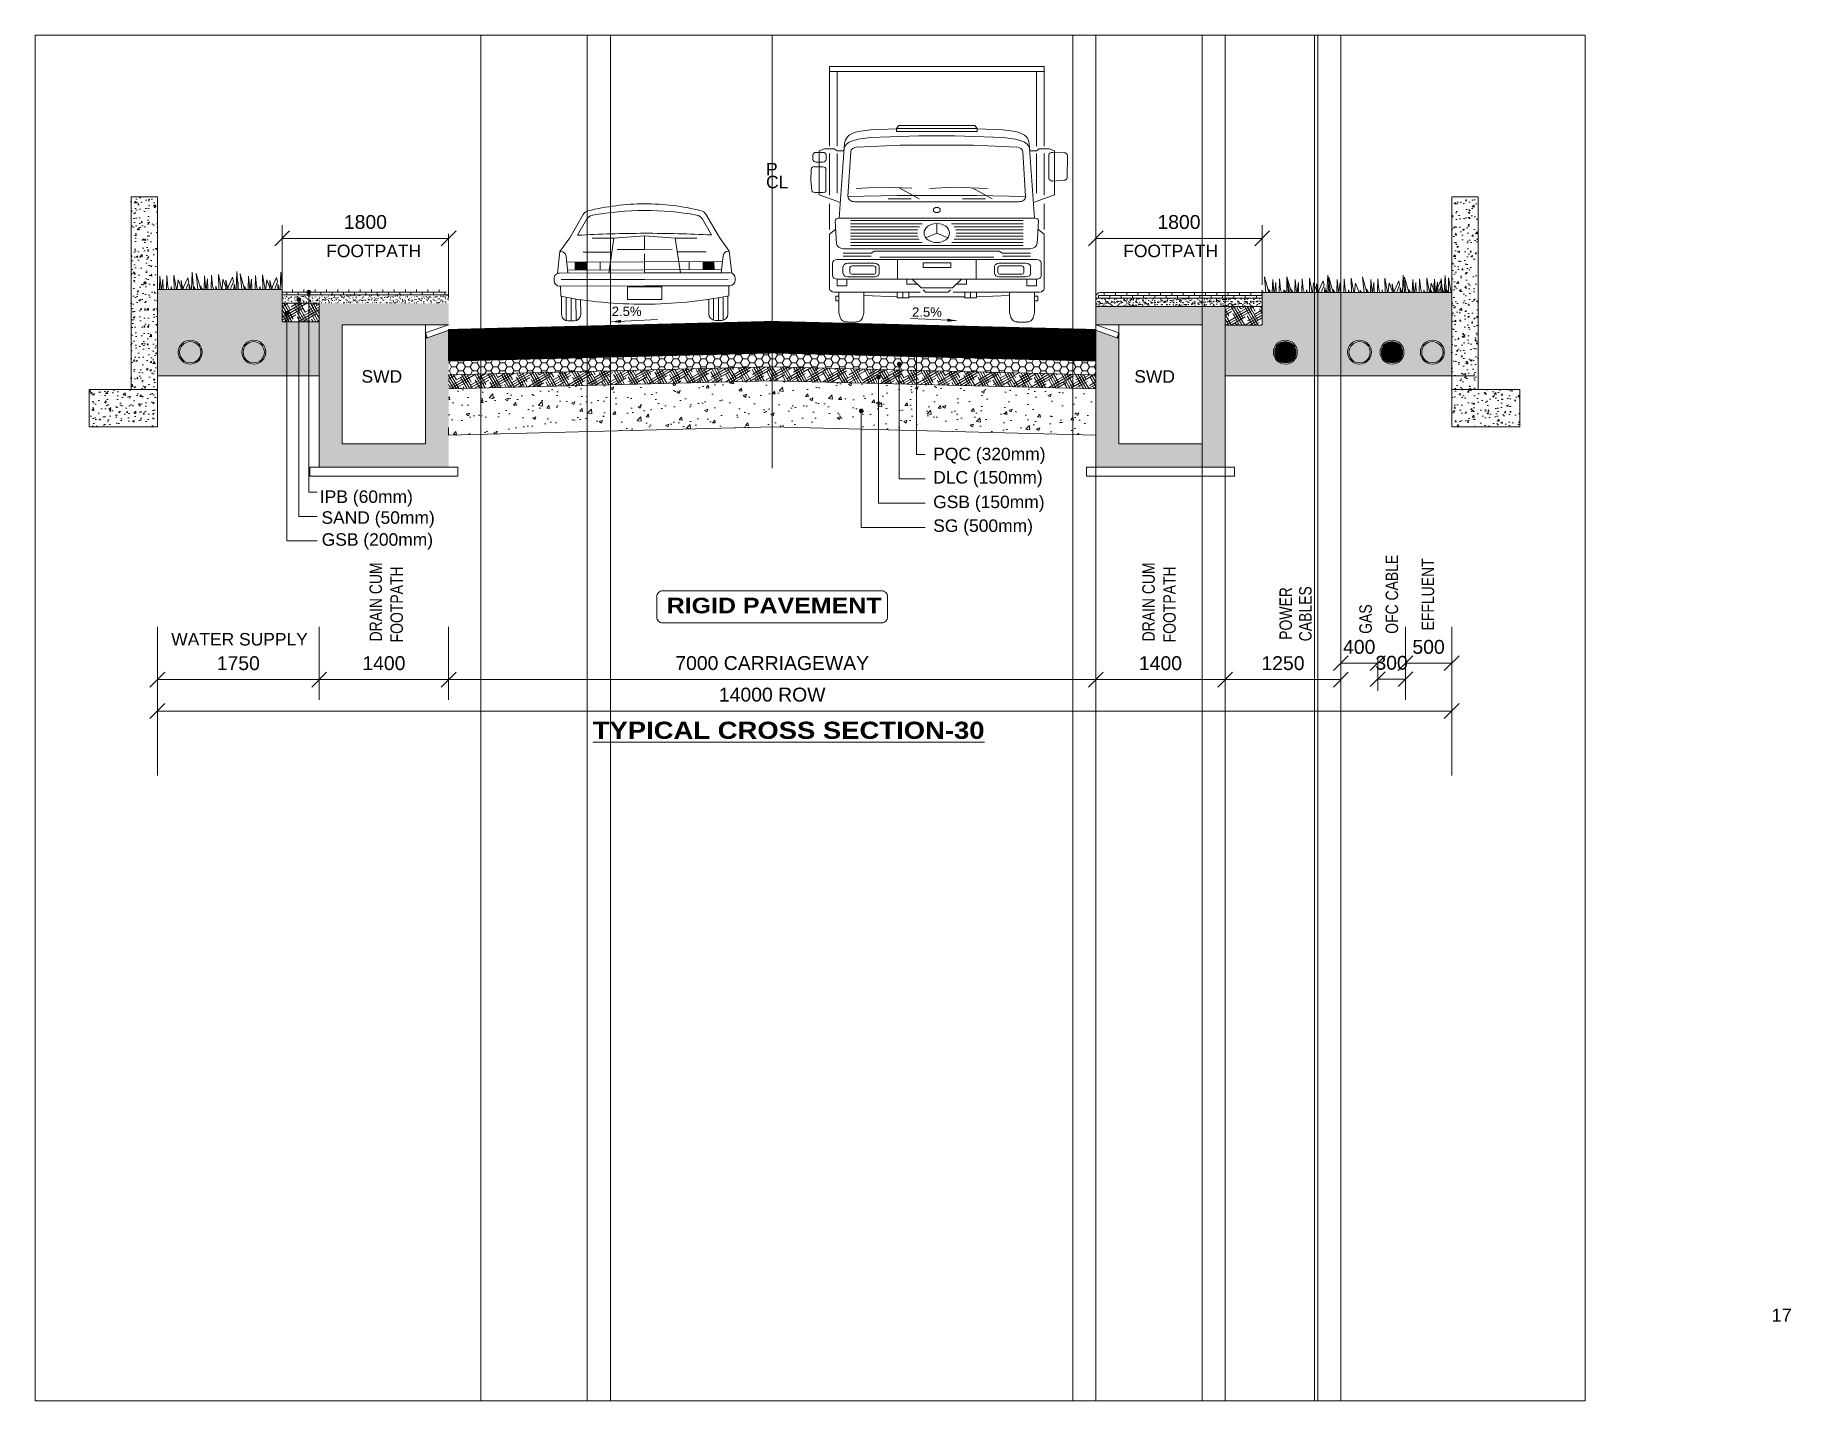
# Paper-space layout '17' of a CAD drawing. Header units: inches. Extents: x -194 to 148, y -127 to 139.
# The model-space entities are those that its viewports show. They can reach past a viewport. Long polylines and large blocks are cut down to what shows.
import ezdxf

# ---------------------------------------------------------------- set-up
doc = ezdxf.new("R2010")
doc.units = ezdxf.units.IN
doc.header["$MEASUREMENT"] = 0
doc.linetypes.add('CENTERX2', pattern=[4, 2.5, -0.5, 0.5, -0.5])
doc.layers.get('0').update_dxf_attribs({"color": 4, "linetype": 'ELEC_LINE', "lineweight": 13})
doc.layers.get('Defpoints').update_dxf_attribs({"lineweight": 13})
for name, color, linetype, lineweight in [('DIM', 7, 'Continuous', 13), ('DIMEN', 7, 'Continuous', 13), ('HATCH', 252, 'Continuous', 13)]:
    doc.layers.add(name, color=color, linetype=linetype, lineweight=lineweight)
doc.styles.add('AB', font='ariblk.ttf')
doc.styles.add('ARIAL', font='arial.ttf')
doc.styles.get("Standard").update_dxf_attribs({"font": 'romans.shx'})
doc.linetypes.add('ELEC_LINE', pattern='A,12.7,-5.08,["EL",Standard,S=2.54,R=0,X=-2.54,Y=-1.27],-5.08', length=22.86)
doc.dimstyles.get("Standard").update_dxf_attribs({"dimtxt": 180, "dimasz": 160, "dimexe": 50, "dimexo": 50, "dimgap": 100, "dimtad": 1, "dimdec": 0, "dimzin": 0, "dimdsep": 46, "dimtxsty": 'ARIAL', "dimcen": 0.09, "dimclrd": 256, "dimclre": 256, "dimclrt": 256, "dimadec": 0, "dimazin": 0, "dimtm": 1e-09, "dimtfac": 1, "dimtdec": 0, "dimtofl": 0, "dimtmove": 0, "dimatfit": 3, "dimfxl": 0, "dimtolj": 1, "dimtzin": 0, "dimlwd": 9, "dimlwe": -1, "dimarcsym": 0})
pattern_1 = [(50, (0, -374215.65), (358.63009, -31.376067), [37.5, -412.5]), (355, (0, -374215.65), (-69.37567, 376.09607), [30, -330]), (100.451444, (29.9, -374218.26), (289.254423, 344.719995), [31.870096, -350.571056]), (46.1842, (0, -374115.65), (533.62067, -82.75964), [56.25, -618.75]), (96.635635, (44.47, -374122.54), (467.33097, 487.0593), [47.80517, -525.85688]), (351.184164, (0, -374115.65), (467.33097, 487.0593), [45, -495]), (21, (50, -374140.65), (298.453526, -201.309445), [37.5, -412.5]), (326, (50, -374140.65), (121.657666, 362.57502), [30, -330]), (71.451445, (74.87, -374157.42), (420.11119, 161.265576), [31.870095, -350.571056]), (37.5, (0, -374215.65), (6.079928, 166.446927), [0, -326, 0, -335, 0, -331.25]), (7.5, (0, -374215.65), (131.534769, 197.205856), [0, -191, 0, -318.5, 0, -126.25]), (327.5, (-111.5, -374215.65), (266.911218, -11.277436), [0, -125, 0, -390, 0, -517.5]), (317.5, (-161.5, -374215.65), (291.593085, 50.05249), [0, -162.5, 0, -259, 0, -367.5])]
pattern_2 = [(30, (0, -374215.648), (74.10254038, 71.6506351), [400, -200]), (120, (0, -374215.648), (28.3493649, -99.10254038), [400, -200])]
pattern_3 = [(0, (0, -374215.65), (75, 43.3012702), [50, -100]), (120, (0, -374215.65), (-75, 43.3012702), [50, -100]), (60, (0, -374215.65), (2e-14, 86.6025404), [-100, 50])]
pattern_4 = [(45, (0, -374215.6482), (-0.8838834765, 0.8838834765), [])]
pattern_5 = [(50, (0, 0), (71.7260183, -6.2752135), [7.5, -82.5]), (355, (0, 0), (-13.8751334, 75.2192134), [6, -66]), (100.4514445, (5.98, -0.52), (57.8508847, 68.943999), [6.3740192, -70.1142112]), (46.1842, (0, 20), (106.724133, -16.551928), [11.25, -123.75]), (96.6356355, (8.89, 18.62), (93.4661946, 97.41186), [9.561034, -105.171376]), (351.184164, (0, 20), (93.4661945, 97.41186), [9, -99]), (21, (10, 15), (59.6907052, -40.261889), [7.5, -82.5]), (326, (10, 15), (24.3315332, 72.5150045), [6, -66]), (71.4514447, (14.974, 11.645), (84.0222377, 32.2531153), [6.374019, -70.1142112]), (37.5, (0, 0), (1.21598553, 33.2893854), [0, -65.2, 0, -67, 0, -66.25]), (7.5, (0, 0), (26.30695374, 39.4411712), [0, -38.2, 0, -63.7, 0, -25.25]), (327.5, (-22.3, 0), (53.3822436, -2.25548717), [0, -25, 0, -78, 0, -103.5]), (317.5, (-32.3, 0), (58.3186169, 10.0104982), [0, -32.5, 0, -51.8, 0, -73.5])]

psp = doc.layouts.new('17')

# ---------------------------------------------------------------- texts
at = {"layer": 'DIMEN', "color": 1, "linetype": 'Continuous', "style": 'ARIAL'}
psp.add_text('17', height=2.531, dxfattribs=at).set_placement((143.77, -111.33))

msp = doc.modelspace()

# ---------------------------------------------------------------- texts
at = {"layer": 'DIMEN', "linetype": 'Continuous', "style": 'ARIAL'}
for s, height, p in [('CL', 135, (1872325.8, 139492.2)), ('P', 135, (1872325.8, 139631.8)), ('FOOTPATH', 135, (1867568.3, 138746.8)), ('FOOTPATH', 135, (1876189.3, 138746.8)), ('2.5%%%', 101.25, (1870656.7, 138110.4)), ('2.5%%%', 101.25, (1873905.2, 138102.7)), ('SWD', 135, (1867949.6, 137389.3)), ('SWD', 135, (1876309, 137389.3)), ('PQC (320mm)', 135, (1874133.6, 136551.1)), ('DLC (150mm)', 135, (1874133.6, 136298.3)), ('IPB (60mm)', 135, (1867499.5, 136089.3)), ('GSB (150mm)', 135, (1874133.6, 136032.7)), ('SAND (50mm)', 135, (1867516.5, 135863.2)), ('SG (500mm)', 135, (1874133.6, 135775.7)), ('GSB (200mm)', 135, (1867519, 135625.8)), ('WATER SUPPLY', 135, (1865891.8, 134547.2))]:
    msp.add_text(s, height=height, dxfattribs=at).set_placement(p)
at = {"layer": 'DIMEN', "linetype": 'Continuous', "style": 'ARIAL', "width": 0.8}
for s, p in [('DRAIN CUM', (1868171.4, 134590.8)), ('DRAIN CUM', (1876530.5, 134590.8)), ('OFC CABLE', (1879162.5, 134673.7)), ('EFFLUENT', (1879552.4, 134709.8)), ('FOOTPATH', (1868397.9, 134580.7)), ('FOOTPATH', (1876757, 134580.7)), ('POWER', (1878014.4, 134608)), ('CABLES', (1878226.4, 134592.6)), ('GAS', (1878877.8, 134673.5))]:
    msp.add_text(s, height=135, rotation=90, dxfattribs=at).set_placement(p)
at = {"layer": 'DIMEN', "style": 'AB'}
for s, height, p in [('RIGID PAVEMENT', 168.75, (1871250.8, 134895.2)), ('%%UTYPICAL CROSS SECTION-30', 185.625, (1870450.7, 133537.4))]:
    msp.add_text(s, height=height, dxfattribs=at).set_placement(p)

# ---------------------------------------------------------------- blocks, each defined once
blk = doc.blocks.new('ca')
at = {"color": 8}
for p, q in [((-28.87, 25.62), (-23.64, 34.63)), ((28.87, 25.62), (23.64, 34.63)), ((-25.85, 26.63), (-22.36, 32.7)), ((25.85, 26.63), (22.36, 32.7)), ((-33.58, 11.92), (-32.64, 20.39)), ((-32.64, 20.39), (-28.87, 25.62)), ((-32.64, 20.39), (-32.28, 20.39)), ((-11.87, 25.46), (-20.19, 25.46)), ((-11.87, 25.46), (-13.81, 12.06)), ((0, 26.33), (-11.87, 25.46)), ((0, 21.14), (-10.62, 21.14)), ((0, 26.33), (11.87, 25.46)), ((0, 21.14), (0, 26.33)), ((0, 21.14), (10.62, 21.14)), ((11.87, 25.46), (13.81, 12.06)), ((11.87, 25.46), (20.19, 25.46)), ((32.64, 20.39), (28.87, 25.62)), ((32.64, 20.39), (32.28, 20.39)), ((33.58, 11.92), (32.64, 20.39)), ((-30.3, 18.62), (-29.57, 12.06)), ((-30.05, 16.33), (0, 16.33)), ((-26.76, 13.26), (-26.76, 16.33)), ((-12.64, 20.11), (-23.75, 20.11)), ((-22.56, 13.26), (-22.56, 16.33)), ((-17.19, 13.26), (-17.19, 16.33)), ((0, 19.41), (0, 12.06)), ((30.05, 16.33), (0, 16.33)), ((12.64, 20.11), (23.75, 20.11)), ((17.19, 13.26), (17.19, 16.33)), ((22.56, 13.26), (22.56, 16.33)), ((26.76, 13.26), (26.76, 16.33)), ((30.3, 18.62), (29.57, 12.06)), ((-34.95, 9.21), (-34.95, 9.91)), ((-32.79, 12.06), (0, 12.06)), ((-32.79, 7.05), (0, 7.05)), ((-32.41, 7.05), (-32.41, 3.13)), ((-32.26, 9.56), (0, 9.56)), ((-29.71, 13.26), (0, 13.26)), ((29.71, 13.26), (0, 13.26)), ((32.79, 12.06), (0, 12.06)), ((32.26, 9.56), (0, 9.56)), ((32.79, 7.05), (0, 7.05)), ((32.41, 7.05), (32.41, 3.13)), ((34.95, 9.21), (34.95, 9.91)), ((-32.09, -3.91), (-32.09, 3.06)), ((-30.28, -6.26), (-30.28, 2.73)), ((-28.4, -6.35), (-28.4, 2.4)), ((-26.52, -6.26), (-26.52, 2.09)), ((-24.71, 1.81), (-24.71, -3.91)), ((-6.6, 1.76), (-6.6, 6.69)), ((-6.6, 6.69), (0, 6.69)), ((0, 1.76), (-6.6, 1.76)), ((6.6, 6.69), (0, 6.69)), ((0, 1.76), (6.6, 1.76)), ((6.6, 1.76), (6.6, 6.69)), ((24.71, 1.81), (24.71, -3.91)), ((26.52, -6.26), (26.52, 2.09)), ((28.4, -6.35), (28.4, 2.4)), ((30.28, -6.26), (30.28, 2.73)), ((32.09, -3.91), (32.09, 3.06)), ((-27.15, -6.35), (-29.66, -6.35)), ((27.15, -6.35), (29.66, -6.35))]:
    blk.add_line(p, q, dxfattribs=at)
for centre, radius, start, end in [((-21.11, 33.15), 2.93, 104.05574, 149.85797), ((-19.5, 31.06), 3.3, 100.19649, 150.18882), ((0, -51.16), 89.85, 90, 104.05574), ((0, -77.34), 113.45, 90, 100.19649), ((0, -51.16), 89.85, 75.94427, 90), ((0, -77.34), 113.45, 79.80351, 90), ((19.5, 31.06), 3.3, 29.81118, 79.80351), ((21.11, 33.15), 2.93, 30.14203, 75.94427), ((0, -444.78), 472.11, 90, 93.13816), ((0, -444.78), 472.11, 86.86184, 90), ((-32.28, 18.4), 1.99, 6.36271, 90), ((32.28, 18.4), 1.99, 90, 173.63729), ((-32.79, 9.91), 2.16, 90, 180.00001), ((-32.79, 9.21), 2.16, 180.00001, 270), ((32.79, 9.91), 2.16, 0, 90), ((32.79, 9.21), 2.16, 270, 0), ((0, 169.59), 169.59, 258.98332, 270), ((0, 169.59), 169.59, 270, 281.01669), ((-29.66, -3.91), 2.44, 180.00001, 270), ((-27.15, -3.91), 2.44, 270, 0), ((27.15, -3.91), 2.44, 180.00001, 270), ((29.66, -3.91), 2.44, 270, 0)]:
    blk.add_arc(centre, radius, start, end, dxfattribs=at)
for points in [[(-22.56, 13.26), (-22.56, 16.33), (-26.76, 13.26), (-26.76, 16.33)], [(22.56, 13.26), (22.56, 16.33), (26.76, 13.26), (26.76, 16.33)]]:
    blk.add_solid(points, dxfattribs=at)
blk = doc.blocks.new('_Oblique')
at = {"color": 0, "linetype": 'ByBlock', "lineweight": -2}
blk.add_line((-0.5, -0.5), (0.5, 0.5), dxfattribs=at)
blk = doc.blocks.new('*D262')
at = {"layer": 'Defpoints', "color": 0, "ltscale": 0.02}
for p in [(1867092, 138849), (1868892, 138950), (1868892, 138849)]:
    blk.add_point(p, dxfattribs=at)
at = {"layer": 'DIMEN', "ltscale": 0.02}
for p, q in [((1867092, 138899), (1867092, 139000)), ((1868892, 138899), (1868892, 139000))]:
    blk.add_line(p, q, dxfattribs=at)
at = {"layer": 'DIMEN', "lineweight": 9, "ltscale": 0.02}
blk.add_line((1867092, 138950), (1868892, 138950), dxfattribs=at)
at = {"layer": 'DIMEN', "lineweight": 9, "ltscale": 0.02, "xscale": 160, "yscale": 160, "zscale": 160, "rotation": 180}
blk.add_blockref('_Oblique', (1867092, 138950), dxfattribs=at)
at = {"layer": 'DIMEN', "lineweight": 9, "ltscale": 0.02, "xscale": 160, "yscale": 160, "zscale": 160}
blk.add_blockref('_Oblique', (1868892, 138950), dxfattribs=at)
at = {"layer": 'DIMEN', "ltscale": 0.02, "insert": (1867992, 139126), "char_height": 150, "attachment_point": 5, "style": 'ARIAL'}
blk.add_mtext('\\A1;1800', dxfattribs=at)
blk = doc.blocks.new('*D263')
at = {"layer": 'Defpoints', "color": 0, "ltscale": 0.02}
for p in [(1878942, 134182), (1878942, 134006), (1879242, 134006)]:
    blk.add_point(p, dxfattribs=at)
at = {"layer": 'DIMEN', "ltscale": 0.02}
for p, q in [((1878942, 134056), (1878942, 134232)), ((1879242, 134056), (1879242, 134232))]:
    blk.add_line(p, q, dxfattribs=at)
at = {"layer": 'DIMEN', "lineweight": 9, "ltscale": 0.02}
blk.add_line((1879242, 134182), (1878942, 134182), dxfattribs=at)
at = {"layer": 'DIMEN', "lineweight": 9, "ltscale": 0.02, "xscale": 160, "yscale": 160, "zscale": 160, "rotation": 180}
blk.add_blockref('_Oblique', (1878942, 134182), dxfattribs=at)
at = {"layer": 'DIMEN', "lineweight": 9, "ltscale": 0.02, "xscale": 160, "yscale": 160, "zscale": 160}
blk.add_blockref('_Oblique', (1879242, 134182), dxfattribs=at)
at = {"layer": 'DIMEN', "ltscale": 0.02, "insert": (1879092, 134359), "char_height": 150, "attachment_point": 5, "style": 'ARIAL'}
blk.add_mtext('\\A1;300', dxfattribs=at)
blk = doc.blocks.new('*D264')
at = {"layer": 'Defpoints', "color": 0, "ltscale": 0.02}
for p in [(1875892, 134178), (1875892, 134178), (1877292, 134178)]:
    blk.add_point(p, dxfattribs=at)
at = {"layer": 'DIMEN', "lineweight": 9, "ltscale": 0.02}
blk.add_line((1877292, 134178), (1875892, 134178), dxfattribs=at)
at = {"layer": 'DIMEN', "lineweight": 9, "ltscale": 0.02, "xscale": 160, "yscale": 160, "zscale": 160, "rotation": 180}
blk.add_blockref('_Oblique', (1875892, 134178), dxfattribs=at)
at = {"layer": 'DIMEN', "lineweight": 9, "ltscale": 0.02, "xscale": 160, "yscale": 160, "zscale": 160}
blk.add_blockref('_Oblique', (1877292, 134178), dxfattribs=at)
at = {"layer": 'DIMEN', "ltscale": 0.02, "insert": (1876592, 134355), "char_height": 150, "attachment_point": 5, "style": 'ARIAL'}
blk.add_mtext('\\A1;1400', dxfattribs=at)
blk = doc.blocks.new('*D265')
at = {"layer": 'Defpoints', "color": 0, "ltscale": 0.02}
for p in [(1868892, 134178), (1868892, 134178), (1875892, 134178)]:
    blk.add_point(p, dxfattribs=at)
at = {"layer": 'DIMEN', "lineweight": 9, "ltscale": 0.02}
blk.add_line((1875892, 134178), (1868892, 134178), dxfattribs=at)
at = {"layer": 'DIMEN', "lineweight": 9, "ltscale": 0.02, "xscale": 160, "yscale": 160, "zscale": 160, "rotation": 180}
blk.add_blockref('_Oblique', (1868892, 134178), dxfattribs=at)
at = {"layer": 'DIMEN', "lineweight": 9, "ltscale": 0.02, "xscale": 160, "yscale": 160, "zscale": 160}
blk.add_blockref('_Oblique', (1875892, 134178), dxfattribs=at)
at = {"layer": 'DIMEN', "ltscale": 0.02, "insert": (1872392, 134356), "char_height": 150, "attachment_point": 5, "style": 'ARIAL'}
blk.add_mtext('\\A1;7000 CARRIAGEWAY', dxfattribs=at)
blk = doc.blocks.new('*D266')
at = {"layer": 'Defpoints', "color": 0, "ltscale": 0.02}
for p in [(1867492, 134178), (1868892, 134178), (1868892, 134178)]:
    blk.add_point(p, dxfattribs=at)
at = {"layer": 'DIMEN', "lineweight": 9, "ltscale": 0.02}
blk.add_line((1867492, 134178), (1868892, 134178), dxfattribs=at)
at = {"layer": 'DIMEN', "lineweight": 9, "ltscale": 0.02, "xscale": 160, "yscale": 160, "zscale": 160, "rotation": 180}
blk.add_blockref('_Oblique', (1867492, 134178), dxfattribs=at)
at = {"layer": 'DIMEN', "lineweight": 9, "ltscale": 0.02, "xscale": 160, "yscale": 160, "zscale": 160}
blk.add_blockref('_Oblique', (1868892, 134178), dxfattribs=at)
at = {"layer": 'DIMEN', "ltscale": 0.02, "insert": (1868192, 134355), "char_height": 150, "attachment_point": 5, "style": 'ARIAL'}
blk.add_mtext('\\A1;1400', dxfattribs=at)
blk = doc.blocks.new('*D267')
at = {"layer": 'Defpoints', "color": 0, "ltscale": 0.02}
for p in [(1879742, 133838), (1865742, 133660), (1879742, 133660)]:
    blk.add_point(p, dxfattribs=at)
at = {"layer": 'DIMEN', "ltscale": 0.02}
for p, q in [((1865742, 133710), (1865742, 133888)), ((1879742, 133710), (1879742, 133888))]:
    blk.add_line(p, q, dxfattribs=at)
at = {"layer": 'DIMEN', "lineweight": 9, "ltscale": 0.02}
blk.add_line((1865742, 133838), (1879742, 133838), dxfattribs=at)
at = {"layer": 'DIMEN', "lineweight": 9, "ltscale": 0.02, "xscale": 160, "yscale": 160, "zscale": 160, "rotation": 180}
blk.add_blockref('_Oblique', (1865742, 133838), dxfattribs=at)
at = {"layer": 'DIMEN', "lineweight": 9, "ltscale": 0.02, "xscale": 160, "yscale": 160, "zscale": 160}
blk.add_blockref('_Oblique', (1879742, 133838), dxfattribs=at)
at = {"layer": 'DIMEN', "ltscale": 0.02, "insert": (1872392, 134015), "char_height": 150, "attachment_point": 5, "style": 'ARIAL'}
blk.add_mtext('\\A1;14000 ROW', dxfattribs=at)
blk = doc.blocks.new('A$C9c4fc737')
at = {"color": 8, "linetype": 'Continuous'}
for p, q in [((10.8, 147.3), (134.6, 147.3)), ((10.8, 147.3), (10.8, 101.3)), ((10.8, 144.5), (134.6, 144.5)), ((15.3, 144.5), (15.3, 101.3)), ((130.1, 144.5), (130.1, 101.3)), ((134.6, 147.3), (134.6, 101.3)), ((49.4, 111.5), (50.8, 113.2)), ((96, 111.5), (49.4, 111.5)), ((49.4, 109.9), (49.4, 111.5)), ((50.8, 113.2), (94.6, 113.2)), ((94.6, 113.2), (96, 111.5)), ((96, 109.9), (96, 111.5)), ((16.4, 59.9), (19.4, 102.9)), ((24.3, 104.5), (27.4, 105.4)), ((25.8, 109.4), (27.4, 109.8)), ((26.8, 100.9), (51.6, 101.9)), ((34.4, 110.7), (27.4, 109.8)), ((34.4, 106.3), (27.4, 105.4)), ((34.4, 110.7), (49.4, 111.3)), ((34.4, 106.3), (62.3, 107.4)), ((49.4, 109.9), (96, 109.9)), ((51.6, 101.9), (93.8, 101.9)), ((62.3, 107.4), (83.1, 107.4)), ((111, 106.3), (83.1, 107.4)), ((118.6, 100.9), (93.8, 101.9)), ((111, 110.7), (96, 111.3)), ((111, 110.7), (118.1, 109.8)), ((111, 106.3), (118.1, 105.4)), ((119.6, 109.4), (118.1, 109.8)), ((121.1, 104.5), (118.1, 105.4)), ((129, 59.9), (126, 102.9)), ((1.3, 93.7), (1.3, 96.3)), ((7, 97.8), (3.2, 97.8)), ((3.2, 92.2), (7, 92.2)), ((7.9, 99.8), (4.9, 98.6)), ((4.9, 98.6), (4.9, 73.4)), ((13.6, 99.8), (7.9, 99.8)), ((8.9, 93.7), (8.9, 96.3)), ((10.8, 97.1), (10.8, 73.1)), ((15.2, 98.7), (13.6, 99.8)), ((19.1, 98.7), (15.2, 98.7)), ((15.3, 97.1), (15.3, 74.2)), ((21.5, 72.4), (23.1, 98.1)), ((123.9, 72.4), (122.3, 98.1)), ((126.3, 98.7), (130.2, 98.7)), ((130.1, 97.1), (130.1, 74.2)), ((130.2, 98.7), (131.8, 99.8)), ((131.8, 99.8), (137.5, 99.8)), ((134.6, 97.1), (134.6, 73.1)), ((137.3, 96.3), (137.3, 82.8)), ((137.5, 99.8), (140.5, 98.6)), ((139.3, 97.8), (146.1, 97.6)), ((140.5, 98.6), (140.5, 73.4)), ((147.9, 83.2), (148, 96.1)), ((0.3, 88.1), (0, 81.7)), ((0.7, 75.9), (0, 81.7)), ((6.9, 89.5), (2.3, 89.5)), ((8.8, 88), (8.8, 76)), ((139.4, 81.3), (146.1, 81.7)), ((6.9, 74.6), (2.7, 74.6)), ((4.9, 73.4), (17.1, 68.9)), ((21.5, 72.4), (49.8, 72.9)), ((40.5, 77.7), (26.3, 76.9)), ((58.4, 77.1), (40.5, 77.7)), ((44.7, 71.1), (57.9, 71.1)), ((49.8, 72.9), (95.6, 72.9)), ((62.5, 71.1), (51, 77.3)), ((82.5, 77.7), (68.4, 76.9)), ((102, 77), (82.5, 77.7)), ((100.7, 71.1), (87.5, 71.1)), ((104.6, 71.1), (93.1, 77.3)), ((123.9, 72.4), (95.6, 72.9)), ((140.5, 73.4), (128.4, 68.9)), ((10.8, 53.4), (10.8, 68.2)), ((84.6, 69.3), (25.5, 69.3)), ((60.8, 69.3), (120, 69.3)), ((134.6, 53.4), (134.6, 68.2)), ((14.4, 53.5), (10.8, 50.6)), ((14.1, 58.4), (14.9, 45.1)), ((16.1, 59.9), (129.3, 59.9)), ((23, 58.5), (122.4, 58.5)), ((23, 56.7), (64.2, 56.7)), ((23, 54.9), (62.7, 54.9)), ((23, 53.1), (61.8, 53.1)), ((23, 51.3), (61.5, 51.3)), ((72.7, 51.3), (66.3, 48.5)), ((72.7, 51.3), (72.7, 56.8)), ((72.7, 51.3), (79.1, 48.5)), ((122.4, 56.7), (81.2, 56.7)), ((122.4, 54.9), (82.8, 54.9)), ((122.4, 53.1), (83.6, 53.1)), ((122.4, 51.3), (83.9, 51.3)), ((131.3, 58.4), (130.5, 45.1)), ((131, 53.5), (134.6, 50.6)), ((10.8, 19.4), (10.8, 50.6)), ((126.5, 42.3), (18.9, 42.3)), ((23, 49.5), (61.8, 49.5)), ((23, 47.7), (62.6, 47.7)), ((23, 45.9), (64.2, 45.9)), ((23, 44.1), (122.4, 44.1)), ((36.7, 40.8), (34.8, 39.8)), ((36.7, 40.8), (108.7, 40.8)), ((122.4, 45.9), (81.3, 45.9)), ((122.4, 47.7), (82.8, 47.7)), ((122.4, 49.5), (83.6, 49.5)), ((108.7, 40.8), (110.6, 39.8)), ((134.6, 19.4), (134.6, 50.6)), ((12.5, 26.8), (12.5, 34)), ((130.2, 36.1), (15.3, 36.1)), ((18.6, 28.2), (18.6, 31.8)), ((34.8, 39.8), (18.8, 39.8)), ((34.8, 37.9), (18.8, 37.9)), ((21.4, 33.9), (36.7, 33.9)), ((22.5, 31.5), (22.5, 28.5)), ((23.7, 32.4), (36.3, 32.4)), ((37.5, 31.5), (37.5, 28.5)), ((39.4, 31.8), (39.4, 28.2)), ((39.8, 37.5), (105.6, 37.5)), ((50, 36.1), (50, 24.7)), ((64.8, 34.1), (64.8, 31.5)), ((64.8, 34.1), (80.7, 34.1)), ((64.8, 31.5), (80.7, 31.5)), ((80.7, 34.1), (80.7, 31.5)), ((95.4, 36.1), (95.4, 24.7)), ((106, 31.8), (106, 28.2)), ((107.9, 31.5), (107.9, 28.5)), ((124.1, 33.9), (108.7, 33.9)), ((121.7, 32.4), (109.1, 32.4)), ((110.6, 39.8), (126.7, 39.8)), ((110.6, 37.9), (126.7, 37.9)), ((122.9, 31.5), (122.9, 28.5)), ((126.8, 28.2), (126.8, 31.8)), ((132.9, 26.8), (132.9, 34)), ((130.2, 24.7), (15.3, 24.7)), ((15.3, 24.7), (15.3, 20.9)), ((15.3, 20.9), (20.8, 20.9)), ((20.8, 20.9), (20.8, 24.7)), ((36.7, 26.1), (21.4, 26.1)), ((36.3, 27.6), (23.7, 27.6)), ((55.5, 24.7), (55.5, 21.9)), ((55.5, 21.9), (61.4, 21.9)), ((58.5, 24.7), (63.6, 19.8)), ((86.9, 24.7), (81.8, 19.8)), ((89.9, 21.9), (84, 21.9)), ((89.9, 24.7), (89.9, 21.9)), ((108.7, 26.1), (124.1, 26.1)), ((109.1, 27.6), (121.7, 27.6)), ((124.6, 20.9), (124.6, 24.7)), ((130.2, 20.9), (124.6, 20.9)), ((130.2, 24.7), (130.2, 20.9)), ((63.2, 17.3), (13.6, 17.3)), ((14.5, 12.3), (14.5, 15)), ((14.5, 15), (16.3, 15)), ((16.3, 12.3), (14.5, 12.3)), ((16.3, 17.3), (16.3, 5.3)), ((30.7, 17.3), (30.7, 5.3)), ((49.8, 14.6), (30.9, 15.4)), ((49.8, 17.3), (49.8, 13.9)), ((49.8, 13.9), (56.6, 13.9)), ((53.2, 13.9), (53.2, 17.3)), ((56.6, 13.9), (56.6, 17.3)), ((56.6, 14.6), (88.8, 14.6)), ((63.6, 19.8), (81.8, 19.8)), ((66.1, 17.3), (64.8, 18.6)), ((79.3, 17.3), (66.1, 17.3)), ((79.3, 17.3), (80.6, 18.6)), ((82.2, 17.3), (131.9, 17.3)), ((88.8, 13.9), (88.8, 17.3)), ((95.6, 13.9), (88.8, 13.9)), ((92.2, 13.9), (92.2, 17.3)), ((95.6, 17.3), (95.6, 13.9)), ((95.6, 14.6), (114.5, 15.4)), ((114.7, 17.3), (114.7, 5.3)), ((129.1, 17.3), (129.1, 5.3)), ((130.9, 15), (129.1, 15)), ((129.1, 12.3), (130.9, 12.3)), ((130.9, 12.3), (130.9, 15)), ((17.1, 2.3), (16.3, 5.3)), ((26, 0), (21, 0)), ((29.8, 2.3), (30.7, 5.3)), ((115.6, 2.3), (114.7, 5.3)), ((119.4, 0), (124.4, 0)), ((128.3, 2.3), (129.1, 5.3))]:
    blk.add_line(p, q, dxfattribs=at)
for centre, major_axis, start_param, end_param in [((27, 99), (7.87, 0), 1.929567, 3.089386), ((29.3, 102.5), (9.84, 0), 1.929567, 3.089386), ((116.2, 102.5), (-9.84, 0), 3.193799, 4.353618), ((118.4, 99), (7.87, 0), 0.052207, 1.212026), ((3.2, 96.3), (1.97, 0), 1.570796, 3.141593), ((3.2, 93.7), (-1.97, 0), 0, 1.570796), ((7, 96.3), (1.97, 0), 0, 1.570796), ((7, 93.7), (-1.97, 0), 1.570796, 3.141593), ((27, 98), (-3.94, 0), -1.51867, -0.04621), ((118.4, 98), (3.94, 0), 0.04621, 1.51867), ((139.3, 96.3), (1.97, 0), 1.538549, 3.141593), ((146.1, 96.1), (1.97, 0), -0.010752, 1.538549), ((2.2, 88.1), (-1.97, 0), 4.697006, 6.25023), ((6.9, 88), (1.97, 0), 0, 1.555413), ((139.3, 82.8), (-1.97, 0), 0, 1.650626), ((145.9, 83.2), (-1.97, 0), 1.650626, 3.13084), ((2.7, 76), (-1.97, 0), 0.096474, 1.570796), ((6.9, 76), (-1.97, 0), 1.570796, 3.141593), ((25.5, 72.3), (-3.94, 0), -0.04621, 1.570796), ((120, 72.3), (3.94, 0), 4.712389, 6.329395), ((72.7, 64.6), (-2, 0), 3.141593, 9.424778), ((16.1, 58.4), (-1.97, 0), -1.570796, 0.046121), ((129.3, 58.4), (1.97, 0), -0.046121, 1.570796), ((18.9, 45.3), (3.94, 0), 3.187714, 4.712389), ((126.5, 45.3), (-3.94, 0), 1.570796, 3.095472), ((15.3, 34), (-2.76, 0), -1.570796, 0), ((21.4, 31.8), (2.76, 0), 1.570796, 3.141593), ((23.7, 31.5), (-1.18, 0), -1.570796, 0), ((36.3, 31.5), (1.18, 0), 0, 1.570796), ((36.7, 31.8), (2.76, 0), 0, 1.570796), ((108.7, 31.8), (2.76, 0), 1.570796, 3.141593), ((109.1, 31.5), (1.18, 0), 1.570796, 3.141593), ((121.7, 31.5), (-1.18, 0), 3.141593, 4.712389), ((124.1, 31.8), (-2.76, 0), 3.141593, 4.712389), ((130.2, 34), (2.76, 0), 0, 1.570796), ((15.3, 26.8), (2.76, 0), 3.141593, 4.712389), ((21.4, 28.2), (-2.76, 0), 0, 1.570796), ((23.7, 28.5), (1.18, 0), 3.141593, 4.712389), ((36.3, 28.5), (-1.18, 0), 1.570796, 3.141593), ((36.7, 28.2), (-2.76, 0), 1.570796, 3.141593), ((108.7, 28.2), (-2.76, 0), 0, 1.570796), ((109.1, 28.5), (1.18, 0), 3.141593, 4.712389), ((121.7, 28.5), (1.18, 0), 4.712389, 6.283185), ((124.1, 28.2), (2.76, 0), 4.712389, 6.283185), ((130.2, 26.8), (-2.76, 0), 1.570796, 3.141593), ((13.6, 19.4), (-2.76, 0), 0, 1.570796), ((131.9, 19.4), (2.76, 0), 4.712389, 6.283185), ((21, 3), (-3.94, 0), 0.210626, 1.570796), ((26, 3), (3.94, 0), 4.712389, 6.072559), ((119.4, 3), (-3.94, 0), 0.210626, 1.570796), ((124.4, 3), (3.94, 0), 4.712389, 6.072559)]:
    blk.add_ellipse(centre, major_axis=major_axis, ratio=0.75, start_param=start_param, end_param=end_param, dxfattribs=at)
blk.add_ellipse((72.7, 51.3), major_axis=(7.35, 0), ratio=0.75, dxfattribs=at)
blk = doc.blocks.new('*D268')
at = {"layer": 'Defpoints', "color": 0, "ltscale": 0.02}
for p in [(1878542, 134355), (1878542, 134178), (1878942, 134178)]:
    blk.add_point(p, dxfattribs=at)
at = {"layer": 'DIMEN', "ltscale": 0.02}
for p, q in [((1878542, 134228), (1878542, 134405)), ((1878942, 134228), (1878942, 134405))]:
    blk.add_line(p, q, dxfattribs=at)
at = {"layer": 'DIMEN', "lineweight": 9, "ltscale": 0.02}
blk.add_line((1878942, 134355), (1878542, 134355), dxfattribs=at)
at = {"layer": 'DIMEN', "lineweight": 9, "ltscale": 0.02, "xscale": 160, "yscale": 160, "zscale": 160, "rotation": 180}
blk.add_blockref('_Oblique', (1878542, 134355), dxfattribs=at)
at = {"layer": 'DIMEN', "lineweight": 9, "ltscale": 0.02, "xscale": 160, "yscale": 160, "zscale": 160}
blk.add_blockref('_Oblique', (1878942, 134355), dxfattribs=at)
at = {"layer": 'DIMEN', "ltscale": 0.02, "insert": (1878742, 134531), "char_height": 150, "attachment_point": 5, "style": 'ARIAL'}
blk.add_mtext('\\A1;400', dxfattribs=at)
blk = doc.blocks.new('*D269')
at = {"layer": 'Defpoints', "color": 0, "ltscale": 0.02}
for p in [(1877292, 134178), (1877292, 134178), (1878542, 134178)]:
    blk.add_point(p, dxfattribs=at)
at = {"layer": 'DIMEN', "lineweight": 9, "ltscale": 0.02}
blk.add_line((1878542, 134178), (1877292, 134178), dxfattribs=at)
at = {"layer": 'DIMEN', "lineweight": 9, "ltscale": 0.02, "xscale": 160, "yscale": 160, "zscale": 160, "rotation": 180}
blk.add_blockref('_Oblique', (1877292, 134178), dxfattribs=at)
at = {"layer": 'DIMEN', "lineweight": 9, "ltscale": 0.02, "xscale": 160, "yscale": 160, "zscale": 160}
blk.add_blockref('_Oblique', (1878542, 134178), dxfattribs=at)
at = {"layer": 'DIMEN', "ltscale": 0.02, "insert": (1877917, 134355), "char_height": 150, "attachment_point": 5, "style": 'ARIAL'}
blk.add_mtext('\\A1;1250', dxfattribs=at)
blk = doc.blocks.new('*D270')
at = {"layer": 'Defpoints', "color": 0, "ltscale": 0.02}
for p in [(1865742, 134750), (1867492, 134750), (1867492, 134178)]:
    blk.add_point(p, dxfattribs=at)
at = {"layer": 'DIMEN', "ltscale": 0.02}
for p, q in [((1865742, 134700), (1865742, 134128)), ((1867492, 134700), (1867492, 134128))]:
    blk.add_line(p, q, dxfattribs=at)
at = {"layer": 'DIMEN', "lineweight": 9, "ltscale": 0.02}
blk.add_line((1865742, 134178), (1867492, 134178), dxfattribs=at)
at = {"layer": 'DIMEN', "lineweight": 9, "ltscale": 0.02, "xscale": 160, "yscale": 160, "zscale": 160, "rotation": 180}
blk.add_blockref('_Oblique', (1865742, 134178), dxfattribs=at)
at = {"layer": 'DIMEN', "lineweight": 9, "ltscale": 0.02, "xscale": 160, "yscale": 160, "zscale": 160}
blk.add_blockref('_Oblique', (1867492, 134178), dxfattribs=at)
at = {"layer": 'DIMEN', "ltscale": 0.02, "insert": (1866617, 134355), "char_height": 150, "attachment_point": 5, "style": 'ARIAL'}
blk.add_mtext('\\A1;1750', dxfattribs=at)
blk = doc.blocks.new('*D271')
at = {"layer": 'Defpoints', "color": 0, "ltscale": 0.02}
for p in [(1879242, 134355), (1879242, 134178), (1879742, 134178)]:
    blk.add_point(p, dxfattribs=at)
at = {"layer": 'DIMEN', "ltscale": 0.02}
for p, q in [((1879242, 134228), (1879242, 134405)), ((1879742, 134228), (1879742, 134405))]:
    blk.add_line(p, q, dxfattribs=at)
at = {"layer": 'DIMEN', "lineweight": 9, "ltscale": 0.02}
blk.add_line((1879742, 134355), (1879242, 134355), dxfattribs=at)
at = {"layer": 'DIMEN', "lineweight": 9, "ltscale": 0.02, "xscale": 160, "yscale": 160, "zscale": 160, "rotation": 180}
blk.add_blockref('_Oblique', (1879242, 134355), dxfattribs=at)
at = {"layer": 'DIMEN', "lineweight": 9, "ltscale": 0.02, "xscale": 160, "yscale": 160, "zscale": 160}
blk.add_blockref('_Oblique', (1879742, 134355), dxfattribs=at)
at = {"layer": 'DIMEN', "ltscale": 0.02, "insert": (1879492, 134531), "char_height": 150, "attachment_point": 5, "style": 'ARIAL'}
blk.add_mtext('\\A1;500', dxfattribs=at)
blk = doc.blocks.new('*D297')
at = {"layer": 'Defpoints', "color": 0, "ltscale": 0.02}
for p in [(1875892, 138950), (1875892, 138849), (1877692, 138849)]:
    blk.add_point(p, dxfattribs=at)
at = {"layer": 'DIMEN', "ltscale": 0.02}
for p, q in [((1875892, 138899), (1875892, 139000)), ((1877692, 138899), (1877692, 139000))]:
    blk.add_line(p, q, dxfattribs=at)
at = {"layer": 'DIMEN', "lineweight": 9, "ltscale": 0.02}
blk.add_line((1877692, 138950), (1875892, 138950), dxfattribs=at)
at = {"layer": 'DIMEN', "lineweight": 9, "ltscale": 0.02, "xscale": 160, "yscale": 160, "zscale": 160, "rotation": 180}
blk.add_blockref('_Oblique', (1875892, 138950), dxfattribs=at)
at = {"layer": 'DIMEN', "lineweight": 9, "ltscale": 0.02, "xscale": 160, "yscale": 160, "zscale": 160}
blk.add_blockref('_Oblique', (1877692, 138950), dxfattribs=at)
at = {"layer": 'DIMEN', "ltscale": 0.02, "insert": (1876792, 139126), "char_height": 150, "attachment_point": 5, "style": 'ARIAL'}
blk.add_mtext('\\A1;1800', dxfattribs=at)

# ---------------------------------------------------------------- dimensions: what is measured, and where the dimension line sits
at = {"layer": 'DIMEN', "ltscale": 0.02}
for p1, p2, distance, picture, middle in [((1867092.3, 138848.9), (1868892.3, 138848.9), 100.6, '*D262', (1867992.3, 139126.2)), ((1877692.3, 138848.9), (1875892.3, 138848.9), -100.6, '*D297', (1876792.3, 139126.2)), ((1865742.3, 134750.2), (1867492.3, 134750.2), -572.2, '*D270', (1866617.3, 134354.6)), ((1867492.3, 134178), (1868892.3, 134178), 0, '*D266', (1868192.3, 134354.6)), ((1877292.3, 134178), (1875892.3, 134178), 0, '*D264', (1876592.3, 134354.6)), ((1878542.3, 134178), (1877292.3, 134178), 0, '*D269', (1877917.3, 134354.6))]:
    dim = msp.add_aligned_dim(p1=p1, p2=p2, distance=distance, dimstyle='Standard', override={"dimtxt": 150, "dimblk1": 'Oblique', "dimblk2": 'Oblique', "dimsah": 1}, dxfattribs=at)
    dim.commit()
    dim.dimension.update_dxf_attribs({"geometry": picture, "text_midpoint": middle})
dim = msp.add_aligned_dim(p1=(1875892.3, 134178), p2=(1868892.3, 134178), distance=0, text='<> CARRIAGEWAY', dimstyle='Standard', override={"dimtxt": 150, "dimblk1": 'Oblique', "dimblk2": 'Oblique', "dimsah": 1}, dxfattribs=at)
dim.commit()
dim.dimension.update_dxf_attribs({"geometry": '*D265', "text_midpoint": (1872392.3, 134355.6)})
for base, p1, p2, picture, middle in [((1878542.3, 134354.6), (1878942.3, 134178), (1878542.3, 134178), '*D268', (1878742.3, 134354.6)), ((1879242.3, 134354.6), (1879742.3, 134178), (1879242.3, 134178), '*D271', (1879492.3, 134354.6)), ((1878942.3, 134182.3), (1879242.3, 134005.7), (1878942.3, 134005.7), '*D263', (1879092.3, 134182.3))]:
    dim = msp.add_linear_dim(base=base, p1=p1, p2=p2, angle=180, dimstyle='Standard', override={"dimtxt": 150, "dimblk1": 'Oblique', "dimblk2": 'Oblique', "dimsah": 1}, dxfattribs=at)
    dim.commit()
    dim.dimension.update_dxf_attribs({"geometry": picture, "text_midpoint": middle, "dimtype": 161})
dim = msp.add_linear_dim(base=(1879742.3, 133837.7), p1=(1865742.3, 133660.1), p2=(1879742.3, 133660.1), angle=0, text='<> ROW', dimstyle='Standard', override={"dimtxt": 150, "dimblk1": 'Oblique', "dimblk2": 'Oblique', "dimsah": 1}, dxfattribs=at)
dim.commit()
dim.dimension.update_dxf_attribs({"geometry": '*D267', "text_midpoint": (1872392.3, 133837.7), "dimtype": 161})

# ---------------------------------------------------------------- hatches: boundary and pattern name
at = {"layer": 'DIM', "linetype": 'Continuous'}
h = msp.add_hatch(dxfattribs=at)
h.set_pattern_fill('AR-CONC')
h.set_pattern_definition([(50, (2550, -374215.65), (182.184669, -15.939086), [19.05, -209.55]), (355, (2550, -374215.65), (-35.243421, 191.056845), [15.24, -167.640584]), (100.451445, (2565.18, -374216.98), (146.941247, 175.117752), [16.190009, -178.090245]), (46.1842, (2550, -374164.85), (271.07904, -42.042328), [28.575, -314.325]), (96.635558, (2572.6, -374168.35), (237.404134, 247.426125), [24.285023, -267.13561]), (351.184151, (2550, -374164.85), (237.404134, 247.426125), [22.859967, -251.45973]), (21, (2575.4, -374177.55), (151.614391, -102.265198), [19.05, -209.55]), (326, (2575.4, -374177.55), (61.802028, 184.187966), [15.24, -167.64]), (71.451445, (2588.03, -374186.07), (213.41642, 81.922769), [16.190009, -178.089938]), (37.5, (2550, -374215.65), (3.0886033, 84.5550389), [0, -165.608, 0, -170.18, 0, -168.275]), (7.5, (2550, -374215.65), (66.8196625, 100.180575), [0, -97.028, 0, -161.798, 0, -64.135]), (327.5, (2493.36, -374215.65), (135.5905952, -5.728744), [0, -63.5, 0, -198.12, 0, -262.89]), (317.5, (2467.96, -374215.65), (148.1291814, 25.426491), [0, -82.55, 0, -131.572, 0, -186.69])])
h.paths.add_polyline_path([(1865742.3, 137314.5), (1865004.8, 137314.5), (1865004.8, 136912.1), (1865742.3, 136912.1)])
h.paths.add_polyline_path([(1865742.3, 139398.5), (1865457.8, 139398.5), (1865457.8, 137314.5), (1865742.3, 137314.5)])
h = msp.add_hatch(dxfattribs=at)
h.set_pattern_fill('AR-CONC')
h.set_pattern_definition([(50, (250, -374215.65), (182.184669, -15.939086), [19.05, -209.55]), (355, (250, -374215.65), (-35.243421, 191.056845), [15.24, -167.640584]), (100.451445, (265.18, -374216.98), (146.941247, 175.117752), [16.190009, -178.090245]), (46.1842, (250, -374164.85), (271.07904, -42.042328), [28.575, -314.325]), (96.635558, (272.6, -374168.35), (237.404134, 247.426125), [24.285023, -267.13561]), (351.184151, (250, -374164.85), (237.404134, 247.426125), [22.859967, -251.45973]), (21, (275.4, -374177.55), (151.614391, -102.265198), [19.05, -209.55]), (326, (275.4, -374177.55), (61.802028, 184.187966), [15.24, -167.64]), (71.451445, (288.03, -374186.07), (213.41642, 81.922769), [16.190009, -178.089938]), (37.5, (250, -374215.65), (3.0886033, 84.5550389), [0, -165.608, 0, -170.18, 0, -168.275]), (7.5, (250, -374215.65), (66.8196625, 100.180575), [0, -97.028, 0, -161.798, 0, -64.135]), (327.5, (193.36, -374215.65), (135.5905952, -5.728744), [0, -63.5, 0, -198.12, 0, -262.89]), (317.5, (167.96, -374215.65), (148.1291814, 25.426491), [0, -82.55, 0, -131.572, 0, -186.69])])
h.paths.add_polyline_path([(1880026.8, 139398.5), (1879742.3, 139398.5), (1879742.3, 138269.8), (1879748.8, 138340.1), (1879742.3, 138118), (1879742.3, 137314.5), (1880026.8, 137314.5)])
h.paths.add_polyline_path([(1880479.8, 137314.5), (1879742.3, 137314.5), (1879742.3, 136912.1), (1880479.8, 136912.1)])
at = {"layer": 'DIM', "linetype": 'Continuous', "ltscale": 0.02}
h = msp.add_hatch(dxfattribs=at)
h.set_pattern_fill('HOUND', color=31, scale=600, angle=30, style=0)
h.paths.add_polyline_path([(1878301.2, 138363.6), (1878301, 138362.8), (1878300.8, 138363.6), (1877692.3, 138363.6), (1877692.3, 138221.2), (1877692.3, 138022.2, -0.4142136), (1877682.3, 138012.2), (1877292.3, 138012.2), (1877292.3, 137464.5), (1879742.3, 137464.5), (1879742.3, 138363.6), (1879571.6, 138363.6), (1879571.1, 138361.6), (1879570.6, 138363.6), (1879118, 138363.6), (1879117.8, 138362.8), (1879117.6, 138363.6)])
h.paths.add_polyline_path([(1878874.5, 137718.9, -1), (1878616, 137718.9, -1)], flags=16)
h.paths.add_polyline_path([(1878860.5, 137718.9, -1), (1878630, 137718.9, -1)], flags=0)
h.paths.add_polyline_path([(1878072, 137718.9, -1), (1877813.6, 137718.9, -1)], flags=16)
h.paths.add_polyline_path([(1878058, 137718.9, -1), (1877827.6, 137718.9, -1)], flags=0)
h.paths.add_polyline_path([(1879225.8, 137718.9, -1), (1878967.4, 137718.9, -1)], flags=16)
h.paths.add_polyline_path([(1879211.8, 137718.9, -1), (1878981.4, 137718.9, -1)], flags=0)
h.paths.add_polyline_path([(1879662.2, 137718.9, -1), (1879403.8, 137718.9, -1)], flags=16)
h.paths.add_polyline_path([(1879648.2, 137718.9, -1), (1879417.8, 137718.9, -1)], flags=0)
h.paths.add_polyline_path([(1866019.4, 138398.4), (1866018.9, 138396.3), (1866018.4, 138398.4), (1865742.3, 138398.4), (1865742.3, 137464.5), (1867492.3, 137464.5), (1867492.3, 138047), (1867102.3, 138047, -0.4142136), (1867092.3, 138057), (1867092.3, 138256), (1867092.3, 138398.4), (1866978.6, 138398.4), (1866978.3, 138397.3), (1866978.1, 138398.4)])
h.paths.add_polyline_path([(1866226.6, 137718.9, -1), (1865968.1, 137718.9, -1)], flags=16)
h.paths.add_polyline_path([(1866212.6, 137718.9, -1), (1865982.1, 137718.9, -1)], flags=0)
h.paths.add_polyline_path([(1866914.2, 137718.9, -1), (1866655.7, 137718.9, -1)], flags=16)
h.paths.add_polyline_path([(1866900.2, 137718.9, -1), (1866669.7, 137718.9, -1)], flags=0)
at = {"layer": 'DIM', "linetype": 'Continuous'}
h = msp.add_hatch(dxfattribs=at)
h.set_pattern_fill('AR-BRSTD', scale=0.6)
h.set_pattern_definition([(0, (0, -373923.26), (0, 40.64508), []), (90, (0, -373923.26), (-60.96, 40.64508), [40.64508, -40.64508])])
h.paths.add_polyline_path([(1868892.3, 138338.4), (1868842.3, 138398.4), (1867092.3, 138398.4), (1867092.3, 138338.4)])
h = msp.add_hatch(dxfattribs=at)
h.set_pattern_fill('AR-SAND')
h.set_pattern_definition([(37.5, (0, -373923.26), (-1.6000313, 48.9413237), [0, -38.608, 0, -43.18, 0, -41.275]), (7.5, (0, -373923.26), (44.9523283, 71.68251), [0, -20.828, 0, -34.798, 0, -13.335]), (327.5, (-31.24, -373923.26), (79.099237, 0.1437185), [0, -12.7, 0, -45.72, 0, -59.69]), (317.5, (-31.24, -373923.26), (76.3556452, 22.2929323), [0, -6.35, 0, -29.972, 0, -34.29])])
h.paths.add_polyline_path([(1868892.3, 138248.4), (1868892.3, 138338.4), (1867092.3, 138338.4), (1867092.3, 138248.4)])
h = msp.add_hatch(dxfattribs=at)
h.set_pattern_fill('AR-BRSTD', scale=0.6)
h.set_pattern_definition([(0, (0, -373958.038), (0, 40.64508), []), (90, (0, -373958.04), (-60.96, 40.64508), [40.64508, -40.64508])])
h.paths.add_polyline_path([(1875892.3, 138303.6), (1875942.3, 138363.6), (1877692.3, 138363.6), (1877692.3, 138303.6)])
h = msp.add_hatch(dxfattribs=at)
h.set_pattern_fill('AR-SAND')
h.set_pattern_definition([(37.5, (0, -373958.038), (-1.6000313, 48.9413237), [0, -38.608, 0, -43.18, 0, -41.275]), (7.5, (0, -373958.04), (44.9523283, 71.68251), [0, -20.828, 0, -34.798, 0, -13.335]), (327.5, (-31.24, -373958.038), (79.099237, 0.1437185), [0, -12.7, 0, -45.72, 0, -59.69]), (317.5, (-31.24, -373958.04), (76.3556452, 22.2929323), [0, -6.35, 0, -29.972, 0, -34.29])])
h.paths.add_polyline_path([(1875892.3, 138213.6), (1875892.3, 138303.6), (1877692.3, 138303.6), (1877692.3, 138213.6)])
at = {"layer": 'DIM', "linetype": 'Continuous', "ltscale": 0.02}
h = msp.add_hatch(dxfattribs=at)
h.set_pattern_fill('HOUND', color=130, scale=400, angle=30, style=0)
h.set_pattern_definition([(30, (0, -373923.259), (74.10254038, 71.6506351), [400, -200]), (120, (0, -373923.259), (28.3493649, -99.10254038), [400, -200])])
h.paths.add_polyline_path([(1867492.3, 138048.4), (1867492.3, 138248.4), (1867092.3, 138248.4), (1867092.3, 138219.5), (1867092.3, 138048.4)])
at = {"layer": 'DIM', "linetype": 'Continuous'}
h = msp.add_hatch(dxfattribs=at)
h.set_pattern_fill('AR-CONC', scale=10)
h.set_pattern_definition(pattern_5)
h.paths.add_polyline_path([(1867742.3, 138016.1), (1868892.3, 138016.1), (1868892.3, 138248.4), (1867492.3, 138248.4), (1867492.3, 136476.5), (1868892.3, 136476.5), (1868892.3, 137956), (1868642.3, 137867.8), (1868642.3, 136726.5), (1867742.3, 136726.5)])
h = msp.add_hatch(dxfattribs=at)
h.set_pattern_fill('AR-CONC', scale=10)
h.set_pattern_definition(pattern_5)
h.paths.add_polyline_path([(1877292.3, 138213.6), (1875892.3, 138213.6), (1875892.3, 138016.1), (1877042.3, 138016.1), (1877042.3, 136726.5), (1876142.3, 136726.5), (1876142.3, 137867.8), (1875892.3, 137956), (1875892.3, 136476.5), (1877292.3, 136476.5)])
at = {"layer": 'DIM', "linetype": 'Continuous', "ltscale": 0.02}
h = msp.add_hatch(dxfattribs=at)
h.set_pattern_fill('HOUND', color=130, scale=400, angle=30, style=0)
h.set_pattern_definition([(30, (0, -373958.038), (74.10254038, 71.6506351), [400, -200]), (120, (0, -373958.038), (28.3493649, -99.10254038), [400, -200])])
h.paths.add_polyline_path([(1877292.3, 138013.6), (1877292.3, 138213.6), (1877692.3, 138213.6), (1877692.3, 138184.8), (1877692.3, 138013.6)])
h = msp.add_hatch(dxfattribs=at)
h.set_pattern_fill('HONEY', color=31, scale=400, style=0)
h.set_pattern_definition(pattern_3)
h.paths.add_polyline_path([(1868892.3, 137623.5), (1872392.3, 137711), (1872392.3, 137561), (1868892.3, 137473.4)])
h = msp.add_hatch(dxfattribs=at)
h.set_pattern_fill('HONEY', color=31, scale=400, style=0)
h.set_pattern_definition(pattern_3)
h.paths.add_polyline_path([(1872392.3, 137711), (1872392.3, 137561), (1875892.3, 137473.4), (1875892.3, 137623.5)])
at = {"layer": 'DIM', "linetype": 'Continuous'}
h = msp.add_hatch(color=7, dxfattribs=at)
h.dxf.hatch_style = 1
h.paths.add_polyline_path([(1878058, 137718.9, 1), (1877827.6, 137718.9, 1)])
h = msp.add_hatch(color=7, dxfattribs=at)
h.dxf.hatch_style = 1
h.paths.add_polyline_path([(1878981.4, 137718.9, 1), (1879211.8, 137718.9, 1)])
at = {"layer": 'DIM', "linetype": 'Continuous', "ltscale": 0.02}
h = msp.add_hatch(dxfattribs=at)
h.set_pattern_fill('HOUND', color=130, scale=400, angle=30, style=0)
h.set_pattern_definition(pattern_2)
h.paths.add_polyline_path([(1868892.3, 137473.4), (1872392.3, 137561), (1872392.3, 137410.9), (1868892.3, 137323.4)])
h = msp.add_hatch(dxfattribs=at)
h.set_pattern_fill('HOUND', color=130, scale=400, angle=30, style=0)
h.set_pattern_definition(pattern_2)
h.paths.add_polyline_path([(1872392.3, 137561), (1872392.3, 137410.9), (1875892.3, 137323.4), (1875892.3, 137473.4)])
h = msp.add_hatch(dxfattribs=at)
h.set_pattern_fill('AR-CONC', scale=50, style=0)
h.set_pattern_definition(pattern_1)
h.paths.add_polyline_path([(1868892.3, 137323.4), (1872392.3, 137410.9), (1872392.3, 136910.8), (1868892.3, 136823.2)])
h = msp.add_hatch(dxfattribs=at)
h.set_pattern_fill('AR-CONC', scale=50, style=0)
h.set_pattern_definition(pattern_1)
h.paths.add_polyline_path([(1875892.3, 137323.4), (1872392.3, 137410.9), (1872392.3, 136910.8), (1875892.3, 136823.2)])
at = {"layer": 'HATCH', "linetype": 'Continuous', "ltscale": 0.02}
h = msp.add_hatch(dxfattribs=at)
h.set_pattern_fill('ANSI31', color=141, scale=10)
h.set_pattern_definition(pattern_4)
h.paths.add_polyline_path([(1868892.3, 137956), (1868892.3, 137963.6), (1872392.3, 138051.1), (1872392.3, 137711), (1868892.3, 137623.5)])
h = msp.add_hatch(dxfattribs=at)
h.set_pattern_fill('ANSI31', color=141, scale=10)
h.set_pattern_definition(pattern_4)
h.paths.add_polyline_path([(1875892.3, 137956), (1875892.3, 137963.6), (1872392.3, 138051.1), (1872392.3, 137711), (1875892.3, 137623.5)])

# ---------------------------------------------------------------- linework, layer by layer
at = {"color": 7, "linetype": 'Continuous', "ltscale": 0.02}
msp.add_line((1877292.3, 136476.5), (1877292.3, 138213.6), dxfattribs=at)
at = {"color": 8, "linetype": 'Continuous', "ltscale": 0.02}
for p in [(1869242.3, 502880.9), (1870392.3, 502880.9), (1870642.3, 502880.9), (1875642.3, 502880.9), (1875642.3, 502880.9), (1875892.3, 502880.9), (1877042.3, 502880.9), (1877292.3, 500369.9), (1878259.2, 500590.1), (1878293.4, 500590.1), (1878542.3, 500369.9)]:
    msp.add_xline(p, (0, 1), dxfattribs=at)
at = {"color": 66, "linetype": 'Continuous', "lineweight": 9, "ltscale": 0.25, "flags": 128}
for points in [[(1865781.8, 138398.4), (1865768.7, 138540), (1865763.8, 138398.4)], [(1865804.3, 138398.4), (1865801.2, 138506.6), (1865787, 138398.4)], [(1865866.3, 138398.4), (1865854.5, 138427.6), (1865842.8, 138547.3), (1865839.8, 138398.4)], [(1865949.2, 138398.4), (1865920.2, 138553.2), (1865923.2, 138398.4)], [(1866007.3, 138398.4), (1865966.7, 138501.8), (1865957.2, 138404.4), (1865956.9, 138398.4)], [(1866048, 138398.4), (1866080.4, 138477.5), (1866070.5, 138524.3), (1866027.5, 138427.8), (1866018.9, 138396.3), (1865998.2, 138493.1), (1866001.2, 138425.8), (1865996.7, 138398.4)], [(1866099.2, 138398.4), (1866087, 138453.8), (1866085.4, 138398.4)], [(1866131.5, 138398.4), (1866119, 138584.8), (1866109.4, 138398.4)], [(1866129.2, 138431.9), (1866130.7, 138474.7), (1866132.8, 138398.4)], [(1866211.2, 138398.4), (1866162.1, 138571.4), (1866179.9, 138398.4)], [(1866266.1, 138398.4), (1866252.5, 138545.3), (1866247.4, 138398.4)], [(1866288.2, 138398.4), (1866285, 138511.8), (1866270.1, 138398.4)], [(1866352.2, 138398.4), (1866338.3, 138432.8), (1866326.6, 138552.5), (1866323.5, 138398.4)], [(1866434, 138398.4), (1866404, 138558.4), (1866407.1, 138398.4)], [(1866493.2, 138398.4), (1866450.5, 138507), (1866441, 138409.6), (1866440.4, 138398.4)], [(1866529.6, 138398.4), (1866564.2, 138482.7), (1866554.3, 138529.6), (1866511.3, 138433), (1866502.7, 138401.6), (1866482, 138498.3), (1866485, 138431), (1866479.7, 138398.4)], [(1866584.2, 138398.4), (1866570.8, 138459), (1866569.1, 138398.4)], [(1866615.6, 138398.4), (1866602.8, 138590), (1866593, 138398.4)], [(1866613, 138437.1), (1866614.5, 138479.9), (1866616.8, 138398.4)], [(1866685.6, 138398.4), (1866637.7, 138567.1), (1866655.1, 138398.4)], [(1866741.4, 138398.4), (1866728.1, 138541), (1866723.2, 138398.4)], [(1866763.8, 138398.4), (1866760.7, 138507.6), (1866746.3, 138398.4)], [(1866826.2, 138398.4), (1866814, 138428.6), (1866802.3, 138548.3), (1866799.3, 138398.4)], [(1866908.8, 138398.4), (1866879.6, 138554.1), (1866882.7, 138398.4)], [(1866967.1, 138398.4), (1866926.2, 138502.7), (1866916.7, 138405.4), (1866916.3, 138398.4)], [(1867007, 138398.4), (1867039.8, 138478.4), (1867029.9, 138525.3), (1866987, 138428.7), (1866978.3, 138397.3), (1866957.6, 138494.1), (1866960.7, 138426.8), (1866956, 138398.4)], [(1867058.9, 138398.4), (1867046.4, 138454.8), (1867044.8, 138398.4)], [(1867091, 138398.4), (1867078.5, 138585.7), (1867068.9, 138398.4)], [(1867088.7, 138432.8), (1867090.2, 138475.6), (1867092.3, 138398.4)], [(1877763.6, 138363.6), (1877715.6, 138532.6), (1877733.1, 138363.6)], [(1877819.3, 138363.6), (1877806, 138506.5), (1877801.1, 138363.6)], [(1877841.7, 138363.6), (1877838.6, 138473.1), (1877824.2, 138363.6)], [(1877904.2, 138363.6), (1877891.9, 138394.1), (1877880.2, 138513.8), (1877877.2, 138363.6)], [(1877986.8, 138363.6), (1877957.5, 138519.6), (1877960.6, 138363.6)], [(1878008.4, 138363.6), (1877960.3, 138532.6), (1877977.8, 138363.6)], [(1878064, 138363.6), (1878050.8, 138506.5), (1878045.9, 138363.6)], [(1878086.4, 138363.6), (1878083.3, 138473.1), (1878068.9, 138363.6)], [(1878148.9, 138363.6), (1878136.6, 138394.1), (1878124.9, 138513.8), (1878121.9, 138363.6)], [(1878231.5, 138363.6), (1878202.3, 138519.6), (1878205.3, 138363.6)], [(1878289.9, 138363.6), (1878248.8, 138468.2), (1878239.3, 138370.9), (1878238.9, 138363.6)], [(1878329.6, 138363.6), (1878362.5, 138443.9), (1878352.6, 138490.8), (1878309.6, 138394.2), (1878301, 138362.8), (1878280.3, 138459.6), (1878283.3, 138392.3), (1878278.6, 138363.6)], [(1878413.6, 138363.6), (1878401.1, 138551.2), (1878391.5, 138363.6)], [(1878461.3, 138363.6), (1878413.6, 138531.4), (1878431, 138363.6)], [(1878517.2, 138363.6), (1878504.1, 138505.3), (1878499.2, 138363.6)], [(1878539.7, 138363.6), (1878536.6, 138471.8), (1878522.3, 138363.6)], [(1878601.7, 138363.6), (1878589.9, 138392.8), (1878578.2, 138512.5), (1878575.2, 138363.6)], [(1878684.6, 138363.6), (1878655.6, 138518.4), (1878658.6, 138363.6)], [(1878742.7, 138363.6), (1878702.1, 138467), (1878692.6, 138369.6), (1878692.3, 138363.6)], [(1878825.2, 138363.6), (1878777.1, 138532.6), (1878794.6, 138363.6)], [(1878880.8, 138363.6), (1878867.6, 138506.5), (1878862.7, 138363.6)], [(1878903.2, 138363.6), (1878900.1, 138473.1), (1878885.7, 138363.6)], [(1878965.7, 138363.6), (1878953.4, 138394.1), (1878941.7, 138513.8), (1878938.7, 138363.6)], [(1879048.3, 138363.6), (1879019.1, 138519.6), (1879022.1, 138363.6)], [(1879106.7, 138363.6), (1879065.6, 138468.2), (1879056.1, 138370.9), (1879055.7, 138363.6)], [(1879146.4, 138363.6), (1879179.3, 138443.9), (1879169.4, 138490.8), (1879126.4, 138394.2), (1879117.8, 138362.8), (1879097.1, 138459.6), (1879100.1, 138392.3), (1879095.4, 138363.6)], [(1879230.4, 138363.6), (1879217.9, 138551.2), (1879208.3, 138363.6)], [(1879278.1, 138363.6), (1879230.4, 138531.4), (1879247.8, 138363.6)], [(1879334, 138363.6), (1879320.9, 138505.3), (1879316, 138363.6)], [(1879356.5, 138363.6), (1879353.4, 138471.8), (1879339.1, 138363.6)], [(1879418.5, 138363.6), (1879406.7, 138392.8), (1879395, 138512.5), (1879392, 138363.6)], [(1879501.4, 138363.6), (1879472.4, 138518.4), (1879475.4, 138363.6)], [(1879559.5, 138363.6), (1879518.9, 138467), (1879509.4, 138369.6), (1879509.1, 138363.6)], [(1879600.2, 138363.6), (1879632.6, 138442.7), (1879622.7, 138489.6), (1879579.7, 138393), (1879571.1, 138361.6), (1879550.4, 138458.3), (1879553.4, 138391), (1879548.9, 138363.6)], [(1879568.3, 138363.6), (1879554.7, 138510.5), (1879549.6, 138363.6)], [(1879590.4, 138363.6), (1879587.2, 138477.1), (1879572.3, 138363.6)], [(1879654.4, 138363.6), (1879640.5, 138398.1), (1879628.8, 138517.7), (1879625.7, 138363.6)], [(1879683.7, 138363.6), (1879671.2, 138550), (1879661.6, 138363.6)], [(1879736.1, 138363.6), (1879706.2, 138523.6), (1879709.3, 138363.6)], [(1865899.6, 138398.4), (1865889.4, 138428.4), (1865889.5, 138398.4)], [(1866154.3, 138398.4), (1866135.4, 138425.1), (1866139.3, 138398.4)], [(1866229.6, 138398.4), (1866205.4, 138438.4), (1866213.8, 138398.4)], [(1866385.2, 138398.4), (1866373.2, 138433.7), (1866373.4, 138398.4)], [(1866626.9, 138398.4), (1866611, 138420.9), (1866614.3, 138398.4)], [(1866702.7, 138398.4), (1866681, 138434.2), (1866688.5, 138398.4)], [(1866859.4, 138398.4), (1866848.8, 138429.4), (1866849, 138398.4)], [(1877705.1, 138363.6), (1877688.9, 138386.4), (1877692.3, 138363.6)], [(1877780.8, 138363.6), (1877758.9, 138399.7), (1877766.5, 138363.6)], [(1877937.4, 138363.6), (1877926.8, 138394.9), (1877926.9, 138363.6)], [(1877949.8, 138363.6), (1877933.7, 138386.4), (1877937, 138363.6)], [(1878025.5, 138363.6), (1878003.7, 138399.7), (1878011.3, 138363.6)], [(1878182.1, 138363.6), (1878171.5, 138394.9), (1878171.6, 138363.6)], [(1878381.6, 138363.6), (1878369.1, 138420.3), (1878367.5, 138363.6)], [(1878402.2, 138363.6), (1878386.9, 138385.1), (1878390.1, 138363.6)], [(1878411.3, 138398.3), (1878412.8, 138441.1), (1878415, 138363.6)], [(1878478, 138363.6), (1878457, 138398.4), (1878464.3, 138363.6)], [(1878635, 138363.6), (1878624.8, 138393.7), (1878624.9, 138363.6)], [(1878766.6, 138363.6), (1878750.5, 138386.4), (1878753.8, 138363.6)], [(1878842.3, 138363.6), (1878820.5, 138399.7), (1878828.1, 138363.6)], [(1878998.9, 138363.6), (1878988.3, 138394.9), (1878988.4, 138363.6)], [(1879198.4, 138363.6), (1879185.9, 138420.3), (1879184.3, 138363.6)], [(1879219, 138363.6), (1879203.7, 138385.1), (1879206.9, 138363.6)], [(1879228.1, 138398.3), (1879229.6, 138441.1), (1879231.8, 138363.6)], [(1879294.8, 138363.6), (1879273.8, 138398.4), (1879281.1, 138363.6)], [(1879451.8, 138363.6), (1879441.6, 138393.7), (1879441.7, 138363.6)], [(1879531.8, 138363.6), (1879507.6, 138403.6), (1879516, 138363.6)], [(1879651.4, 138363.6), (1879639.2, 138419), (1879637.6, 138363.6)], [(1879687.4, 138363.6), (1879675.4, 138398.9), (1879675.6, 138363.6)], [(1879681.4, 138397.1), (1879682.9, 138439.9), (1879685, 138363.6)], [(1879706.5, 138363.6), (1879687.6, 138390.4), (1879691.5, 138363.6)]]:
    msp.add_lwpolyline(points, dxfattribs=at)
at = {"color": 7, "linetype": 'Continuous', "ltscale": 0.02, "const_width": 0.2}
msp.add_lwpolyline([(1867092.3, 138398.4), (1868842.3, 138398.4, -0.4142136), (1868892.3, 138348.4), (1868892.3, 136476.5)], format="xyb", dxfattribs=at)
at = {"color": 7, "linetype": 'Continuous', "ltscale": 0.02}
for points in [[(1867092.3, 138256), (1867092.3, 138398.4)], [(1877692.3, 138221.2), (1877692.3, 138363.6)], [(1867492.3, 136476.5), (1867492.3, 138248.4)], [(1877292.3, 138213.6), (1875892.3, 138213.6)], [(1867742.3, 138016.1), (1867742.3, 136726.5), (1868642.3, 136726.5), (1868642.3, 138016.1)], [(1868892.3, 138016.1), (1867742.3, 138016.1)], [(1875892.3, 138016.1), (1877042.3, 138016.1)], [(1877042.3, 138016.1), (1877042.3, 136726.5), (1876142.3, 136726.5), (1876142.3, 138016.1)], [(1867392.3, 136376.5), (1867392.3, 136476.5)], [(1868992.3, 136476.5), (1867392.3, 136476.5)], [(1868992.3, 136376.5), (1867392.3, 136376.5)], [(1868992.3, 136476.5), (1868992.3, 136376.5)], [(1875792.3, 136376.5), (1875792.3, 136476.5)], [(1875792.3, 136476.5), (1877392.3, 136476.5)], [(1875792.3, 136376.5), (1877392.3, 136376.5)], [(1877392.3, 136376.5), (1877392.3, 136476.5)]]:
    msp.add_lwpolyline(points, dxfattribs=at)
msp.add_lwpolyline([(1877692.3, 138363.6), (1875942.3, 138363.6, 0.4142136), (1875892.3, 138313.6), (1875892.3, 136476.5)], format="xyb", dxfattribs=at)
at = {"color": 7, "linetype": 'Continuous', "ltscale": 0.02, "const_width": 0.2}
msp.add_lwpolyline([(1868892.3, 138248.4), (1867092.3, 138248.4)], dxfattribs=at)
at = {"color": 6, "linetype": 'Continuous', "ltscale": 0.02}
for points in [[(1872392.3, 138051.1), (1868892.3, 137963.6)], [(1872392.3, 138051.1), (1875892.3, 137963.6)], [(1872392.3, 137711), (1868892.3, 137623.5)], [(1872392.3, 137711), (1875892.3, 137623.5)], [(1872392.3, 137561), (1868892.3, 137473.4)], [(1872392.3, 137561), (1875892.3, 137473.4)], [(1872392.3, 137410.9), (1868892.3, 137323.4)], [(1872392.3, 137410.9), (1875892.3, 137323.4)], [(1872404.8, 136911.1), (1868892.3, 136823.2), (1868892.3, 136906)], [(1872379.8, 136911.1), (1875892.3, 136823.2), (1875892.3, 136906)]]:
    msp.add_lwpolyline(points, dxfattribs=at)
at = {"color": 8, "linetype": 'Continuous', "ltscale": 0.02}
for points in [[(1865742.3, 133140.6), (1865742.3, 134750.2)], [(1867492.3, 133957.8), (1867492.3, 134750.2)], [(1868892.3, 133957.8), (1868892.3, 134750.2)], [(1875892.3, 133957.8), (1875892.3, 134750.2)], [(1877292.3, 133957.8), (1877292.3, 134750.2)], [(1878542.3, 133957.8), (1878542.3, 134750.2)], [(1879242.3, 133957.8), (1879242.3, 134750.2)], [(1879742.3, 133140.6), (1879742.3, 134750.2)]]:
    msp.add_lwpolyline(points, dxfattribs=at)
at = {"layer": 'DIM', "color": 1, "linetype": 'CENTERX2'}
msp.add_lwpolyline([(1872392.3, 141584.8), (1872392.3, 136463.3)], dxfattribs=at)
at = {"layer": 'DIM', "color": 7, "linetype": 'Continuous'}
for points in [[(1865742.3, 137314.5), (1865742.3, 139398.5), (1865457.8, 139398.5), (1865457.8, 137314.5)], [(1879742.3, 137314.5), (1879742.3, 139398.5), (1880026.8, 139398.5), (1880026.8, 137314.5)], [(1865742.3, 138398.4), (1867092.3, 138398.4)], [(1868892.3, 138338.4), (1867092.3, 138338.4)], [(1875892.3, 138303.6), (1877692.3, 138303.6)], [(1865742.3, 138106), (1865742.3, 137314.5)], [(1867492.3, 138248.4), (1867092.3, 138248.4)], [(1877292.3, 138213.6), (1877692.3, 138213.6)], [(1879742.3, 138106), (1879742.3, 137314.5)], [(1868892.3, 138016.1), (1868642.3, 137927.8)], [(1868894.2, 137956.7), (1868642.3, 137867.8)], [(1868642.3, 137927.8), (1868661.2, 137874.4)], [(1875890.4, 137956.7), (1876142.3, 137867.8)], [(1875892.3, 138016.1), (1876142.3, 137927.8)], [(1876142.3, 137927.8), (1876123.4, 137874.4)], [(1865742.3, 137314.5), (1865004.8, 137314.5), (1865004.8, 136912.1), (1865742.3, 136912.1), (1865742.3, 137314.5)], [(1867492.3, 137464.5), (1865742.3, 137464.5)], [(1877292.3, 137464.5), (1879992.3, 137464.5)], [(1879742.3, 137314.5), (1880479.8, 137314.5), (1880479.8, 136912.1), (1879742.3, 136912.1), (1879742.3, 137314.5)]]:
    msp.add_lwpolyline(points, dxfattribs=at)
at = {"layer": 'DIM', "color": 8, "linetype": 'Continuous'}
for points in [[(1867092.3, 138445.9), (1867092.3, 139092)], [(1877692.3, 138445.9), (1877692.3, 139092)], [(1868892.3, 138303.8), (1868892.3, 138949.9)], [(1875892.3, 138303.8), (1875892.3, 138949.9)]]:
    msp.add_lwpolyline(points, dxfattribs=at)
at = {"layer": 'DIM', "color": 83, "linetype": 'Continuous'}
msp.add_lwpolyline([(1877692.3, 138363.6), (1879742.3, 138363.6)], dxfattribs=at)
at = {"layer": 'DIM', "color": 7, "linetype": 'Continuous'}
for points in [[(1867092.3, 138256), (1867092.3, 138057, 0.4142136), (1867102.3, 138047), (1867492.3, 138047)], [(1877692.3, 138221.2), (1877692.3, 138022.2, -0.4142136), (1877682.3, 138012.2), (1877292.3, 138012.2)]]:
    msp.add_lwpolyline(points, format="xyb", dxfattribs=at)
for centre, radius in [((1866097.4, 137718.9), 129.2), ((1866097.4, 137718.9), 115.2), ((1866784.9, 137718.9), 129.2), ((1866784.9, 137718.9), 115.2), ((1877942.8, 137718.9), 129.2), ((1877942.8, 137718.9), 115.2), ((1879096.6, 137718.9), 129.2), ((1879096.6, 137718.9), 115.2)]:
    msp.add_circle(centre, radius, dxfattribs=at)
at = {"layer": 'DIM', "color": 4, "linetype": 'Continuous'}
for centre, radius in [((1878745.3, 137718.9), 129.2), ((1878745.3, 137718.9), 115.2), ((1879533, 137718.9), 129.2), ((1879533, 137718.9), 115.2)]:
    msp.add_circle(centre, radius, dxfattribs=at)
at = {"layer": 'DIM', "color": 7, "linetype": 'Continuous'}
for centre, start, end in [((1868691, 137915), 165.21673, 233.66362), ((1876093.6, 137915), 306.33638, 14.78327)]:
    msp.add_arc(centre, 50.4, start, end, dxfattribs=at)
at = {"layer": 'DIMEN', "lineweight": 5}
msp.add_lwpolyline([(1871205.7, 135137.9), (1873577.1, 135137.9, -0.4142136), (1873639, 135076.1), (1873639, 134853.7, -0.4142136), (1873577.1, 134791.9), (1871205.7, 134791.9, -0.4142136), (1871143.9, 134853.7), (1871143.9, 135076.1, -0.4142136)], format="xyb", close=True, dxfattribs=at)

# ---------------------------------------------------------------- block references
at = {"color": 2, "linetype": 'Continuous', "ltscale": 0.02, "xscale": 18.76445229989112, "yscale": 18.76445229989112, "zscale": 18.76445229989112}
msp.add_blockref('A$C9c4fc737', (1872808.5, 138044.7), dxfattribs=at)
at = {"layer": 'DIM', "color": 7, "linetype": 'Continuous', "xscale": 28.04577624273334, "yscale": 28.04577624273334, "zscale": 28.04577624273334, "rotation": 0.1542392016107282}
msp.add_blockref('ca', (1871013.3, 138238.2), dxfattribs=at)

msp.set_redraw_order([(e.dxf.handle, doc.entitydb.next_handle()) for e in msp.query("TEXT MTEXT ATTDEF DIMENSION ARC_DIMENSION")])  # texts and dimensions are drawn at this point

# ---------------------------------------------------------------- leaders
at = {"layer": 'DIMEN', "lineweight": 9, "ltscale": 0.02}
for points, override in [([(1867271.6, 138288.9), (1867271.6, 135942.9), (1867471.6, 135942.9)], {"dimasz": 50, "dimldrblk": 'Dot'}), ([(1867379.3, 138368.6), (1867379.3, 136205.4), (1867471.6, 136205.4)], {"dimasz": 50, "dimldrblk": 'Dot'}), ([(1867142.3, 138140.5), (1867142.3, 135680.4), (1867471.6, 135680.4)], {"dimasz": 50, "dimldrblk": 'Dot'}), ([(1870655.6, 138047.9), (1871151.6, 138072.1)], {"dimasz": 100}), ([(1874385.6, 138060), (1873889.6, 138084.1)], {"dimasz": 100}), ([(1873954.6, 137849.6), (1873954.6, 136612.3), (1874046.9, 136612.3)], {"dimasz": 50, "dimldrblk": 'Dot'}), ([(1873767.1, 137590.6), (1873767.1, 136349.8), (1874046.9, 136349.8)], {"dimasz": 50, "dimldrblk": 'Dot'}), ([(1873542.1, 137448.9), (1873542.1, 136087.3), (1874046.9, 136087.3)], {"dimasz": 50, "dimldrblk": 'Dot'}), ([(1873354.6, 137084.5), (1873354.6, 135824.8), (1874046.9, 135824.8)], {"dimasz": 50, "dimldrblk": 'Dot'})]:
    msp.add_leader(points, dimstyle='Standard', override=override, dxfattribs=at)

# ---------------------------------------------------------------- viewports
at = {"layer": 'Defpoints', "color": 0, "linetype": 'Continuous', "ltscale": 0.02}
psp.add_viewport(center=(-43.43, 6.17), size=(301.79, 265.8627), view_center_point=(1872802.33, 133762.7), view_height=14770.1494, dxfattribs=at)

doc.saveas('drawing.dxf')
